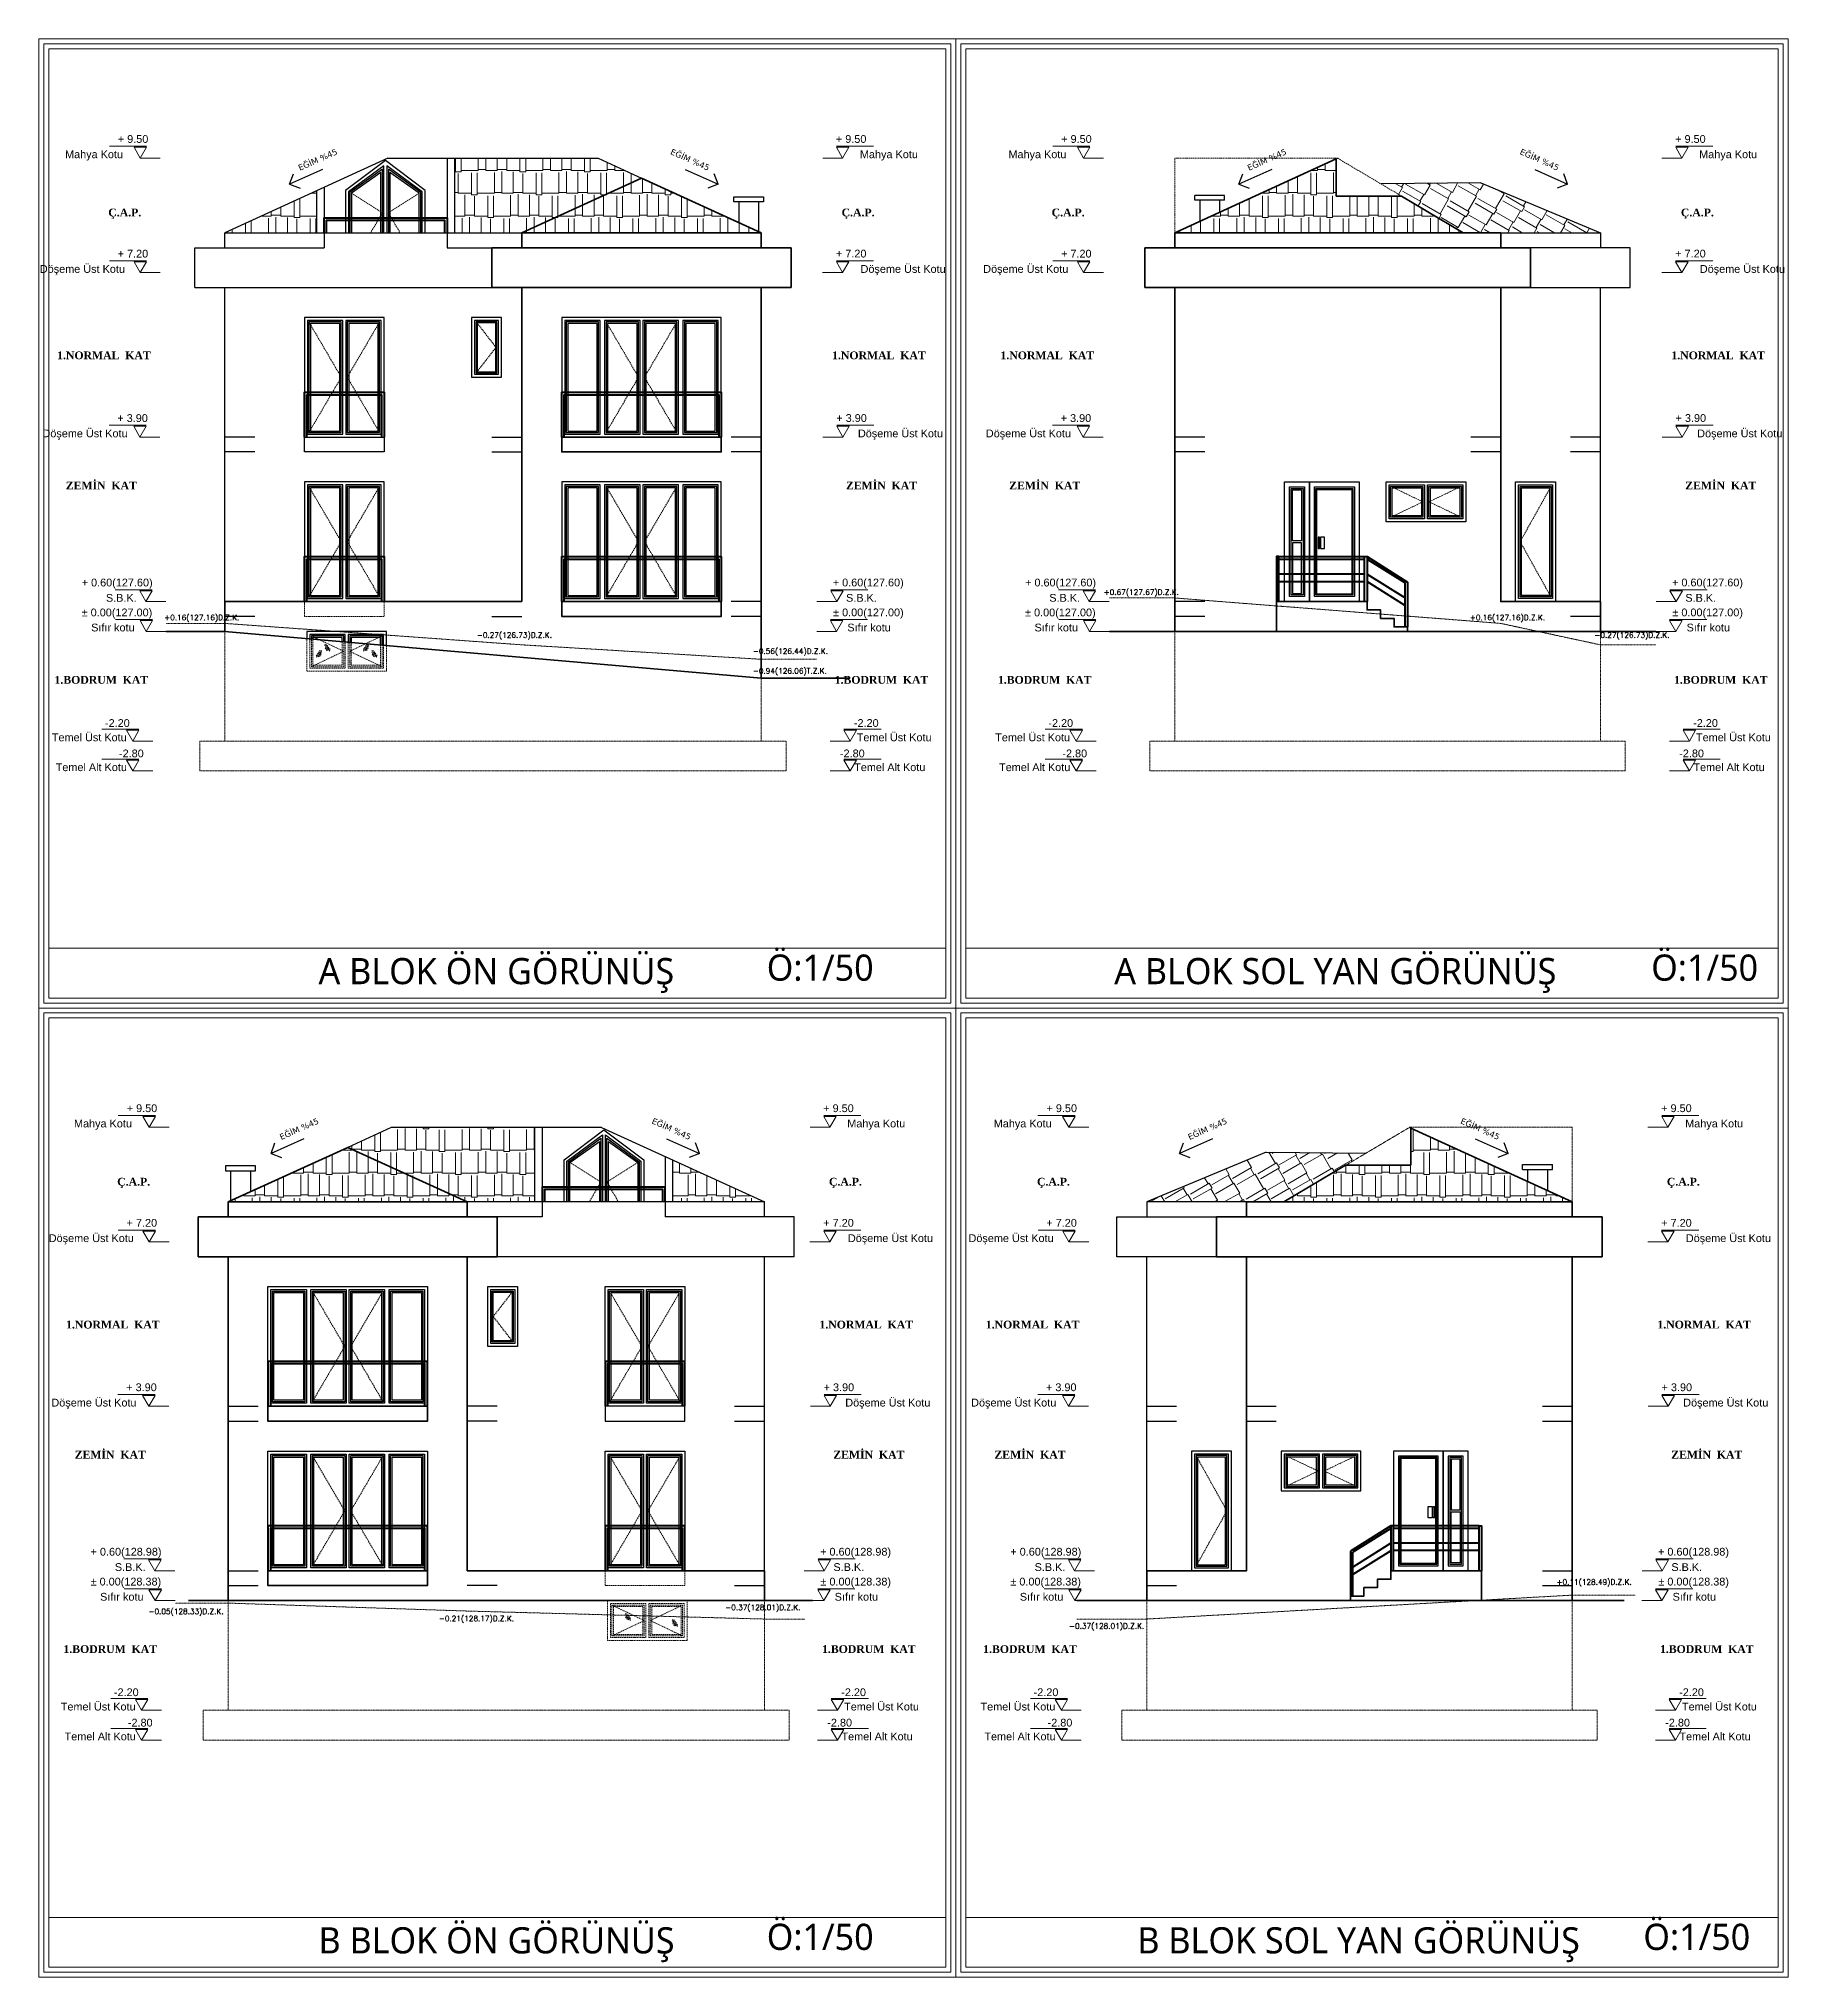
# Model space of a CAD drawing. Header units: millimetres. Extents: x 14753 to 45183, y 5640 to 19518.
# Drawn here: x 30160 to 33671, y 15623 to 19513 of the extents above; entities that cross this region are included whole.
import ezdxf

# ---------------------------------------------------------------- set-up
doc = ezdxf.new("R2010")
doc.units = ezdxf.units.MM
for name, pattern in [('ACAD_ISO02W100', [15, 12, -3]), ('DASHDOT2', [0.5, 0.25, -0.125, 0, -0.125]), ('DASHED2', [0.375, 0.25, -0.125]), ('HIDDEN', [0.375, 0.25, -0.125])]:
    doc.linetypes.add(name, pattern=pattern)
for name, color, linetype, lineweight in [('A Antet', 35, 'Continuous', 18), ('CERCEVE', 66, 'Continuous', 0), ('Görüneyen', 250, 'HIDDEN', 0), ('k görünüşön', 65, 'Continuous', 35), ('k ic olcu', 254, 'Continuous', 18), ('k kot', 31, 'Continuous', 20), ('k pencere', 4, 'Continuous', 25), ('k tarama', 252, 'Continuous', 9), ('kesiklii çizgi', 244, 'ACAD_ISO02W100', 5), ('korkuluk', 6, 'Continuous', 40), ('YAZI', 1, 'Continuous', 0)]:
    doc.layers.add(name, color=color, linetype=linetype, lineweight=lineweight)
doc.layers.add('pencere', color=2, linetype='Continuous')
doc.layers.add('YAzı', color=7, linetype='Continuous')
doc.styles.add('OLCU', font='romans.shx')
doc.styles.get("Standard").update_dxf_attribs({"font": 'arial.ttf'})

msp = doc.modelspace()

# ---------------------------------------------------------------- texts
at = {"layer": 'A Antet', "color": 53, "char_height": 52.5, "attachment_point": 1}
for s, width, gutter_width, insert in [('{\\fSegoe UI|b0|i0|c162|p34;A BLOK ÖN GÖRÜNÜŞ}', 1034.775, 12.5, (30721.6, 17667.9, -574.2)), ('{\\fSegoe UI|b0|i0|c162|p34;Ö:1/50}', 247.734, 9.38, (31621, 17674.9, -574.2)), ('{\\fSegoe UI|b0|i0|c162|p34;A BLOK SOL YAN GÖRÜNÜŞ}', 1034.775, 12.5, (32318.3, 17667.9, -574.2)), ('{\\fSegoe UI|b0|i0|c162|p34;Ö:1/50}', 247.734, 9.38, (33395.8, 17674.9, -574.2)), ('{\\fSegoe UI|b0|i0|c162|p34;B BLOK ÖN GÖRÜNÜŞ}', 1034.775, 12.5, (30721.6, 15722.9, -574.2)), ('{\\fSegoe UI|b0|i0|c162|p34;Ö:1/50}', 247.734, 9.38, (31621, 15729.9, -574.2)), ('{\\fSegoe UI|b0|i0|c162|p34;B BLOK SOL YAN GÖRÜNÜŞ}', 1034.775, 12.5, (32364.7, 15722.9, -574.2)), ('{\\fSegoe UI|b0|i0|c162|p34;Ö:1/50}', 247.734, 9.38, (33380, 15729.9, -574.2))]:
    msp.add_mtext_dynamic_manual_height_columns(s, width=width, gutter_width=gutter_width, heights=[0], dxfattribs=dict(at, insert=insert))
at = {"layer": 'k kot', "style": 'OLCU'}
for s, p in [('+0.67(127.67)D.Z.K.', (32297.2, 18396.8)), ('+0.16(127.16)D.Z.K.', (30411.9, 18345.8)), ('-0.27(126.73)D.Z.K.', (31039.2, 18310.6)), ('+0.16(127.16)D.Z.K.', (33031.9, 18345.8)), ('-0.27(126.73)D.Z.K.', (33281.7, 18310.6)), ('-0.56(126.44)D.Z.K.', (31593, 18278.3)), ('-0.94(126.06)T.Z.K.', (31593, 18238.6, 0)), ('+0.11(128.49)D.Z.K.', (33205.7, 16410.3)), ('-0.05(128.33)D.Z.K.', (30380.3, 16351.3)), ('-0.21(128.17)D.Z.K.', (30963, 16337.1)), ('-0.37(128.01)D.Z.K.', (31537.7, 16359.3)), ('-0.37(128.01)D.Z.K.', (32227.6, 16322))]:
    msp.add_text(s, height=10.8, dxfattribs=at).set_placement(p)
at = {"layer": 'YAzı', "char_height": 12}
for insert, attachment_point, rotation in [((30761, 19281.4), 9, 23.9625), ((31426.3, 19281.4), 7, 336.0375), ((32665.5, 19281.4), 9, 23.9625), ((33130.8, 19281.4), 7, 336.0375), ((30723.6, 17336.4), 9, 23.9625), ((31388.9, 17336.4), 7, 336.0375), ((32546.3, 17336.4), 9, 23.9625), ((33011.7, 17336.4), 7, 336.0375)]:
    msp.add_mtext_dynamic_manual_height_columns('{\\fVerdana|b0|i0|c162|p34;EĞİM %45}', width=153.763, gutter_width=12.5, heights=[0], dxfattribs=dict(at, insert=insert, attachment_point=attachment_point, rotation=rotation))

# ---------------------------------------------------------------- blocks, each defined once
blk = doc.blocks.new('kot1')
for p, q in [((578801, 90015.5), (578761, 90015.5)), ((578788.5, 90039.1), (578863, 90039.1))]:
    blk.add_line(p, q)
blk.add_lwpolyline([(578813.5, 90037.1), (578788.5, 90037.1), (578801, 90015.5)], close=True)
blk = doc.blocks.new('H')
at = {"layer": 'YAZI', "xscale": -1}
for p in [(971405.6, 4462718.1), (971405.6, 4462488.2), (971404.9, 4462158.2), (971417, 4461828.2), (971417.6, 4461768.2), (971390.5, 4461548.2), (971390.5, 4461488.2)]:
    blk.add_blockref('kot1', p, dxfattribs=at)
at = {"layer": 'YAZI'}
for s, p in [('+ 9.50', (392559.6, 4552764, 574.2)), ('Mahya Kotu', (392453.7, 4552733.3, 574.2)), ('+ 7.20', (392559.3, 4552533.9, 574.2)), ('Döşeme Üst Kotu', (392403.1, 4552503.2, 574.2)), ('Döşeme Üst Kotu', (392408.4, 4552173.2, 574.2)), ('+ 3.90', (392558.6, 4552203.9, 574.2)), ('+ 0.60(127.60)', (392487.1, 4551873.9, 574.2)), ('S.B.K.', (392535.7, 4551843.2, 574.2)), ('± 0.00(127.00)', (392487.1, 4551813.9, 574.2)), ('Sıfır kotu', (392506.1, 4551783.6, 574.2)), ('Temel Üst Kotu', (392427.2, 4551563.2, 574.2)), ('-2.20', (392533.8, 4551591.9, 574.2)), ('-2.80', (392561.9, 4551531, 459.4)), ('Temel Alt Kotu', (392434.9, 4551503.3, 459.4))]:
    blk.add_text(s, height=15.6, dxfattribs=at).set_placement(p)
at = {"layer": 'YAZI', "char_height": 15.6, "width": 230.85, "attachment_point": 2}
for s, insert in [('{\\fTimes New Roman|b1|i0|c162|p18;Ç.A.P.}', (392573.5, 4552632.1, 0)), ('{\\fTimes New Roman|b1|i0|c162|p18;1.NORMAL  KAT}', (392531.7, 4552345.4, 0)), ('{\\fTimes New Roman|b1|i0|c162|p18;ZEMİN  KAT}', (392526.5, 4552084.3, 0)), ('{\\fTimes New Roman|b1|i0|c162|p18;1.BODRUM  KAT}', (392526.5, 4551694.2, 0))]:
    blk.add_mtext(s, dxfattribs=dict(at, insert=insert))
blk = doc.blocks.new('KOT11')
at = {"layer": 'YAZI'}
for p in [(-188397.4, 4462717.3), (-188397.5, 4462487.4), (-188396.8, 4462157.4), (-188408.9, 4461827.4), (-188409.5, 4461767.4), (-188382.3, 4461547.4), (-188382.3, 4461487.4)]:
    blk.add_blockref('kot1', p, dxfattribs=at)
for s, p in [('+ 9.50', (390390.1, 4552763.2, 574.2)), ('Mahya Kotu', (390438.3, 4552732.5, 574.2)), ('+ 7.20', (390390.2, 4552533.2, 574.2)), ('Döşeme Üst Kotu', (390439.6, 4552502.4, 574.2)), ('+ 3.90', (390390.9, 4552203.2, 574.2)), ('Döşeme Üst Kotu', (390434.3, 4552172.4, 574.2)), ('+ 0.60(127.60)', (390383.8, 4551873.2, 574.2)), ('S.B.K.', (390410.5, 4551842.4, 574.2)), ('± 0.00(127.00)', (390384.5, 4551813.2, 574.2)), ('Sıfır kotu', (390413, 4551782.8, 574.2)), ('-2.20', (390426.2, 4551591.2, 574.2)), ('Temel Üst Kotu', (390431.9, 4551562.4, 574.2)), ('-2.80', (390398.2, 4551530.2, 459.4)), ('Temel Alt Kotu', (390426.7, 4551502.5, 459.4))]:
    blk.add_text(s, height=15.6, dxfattribs=at).set_placement(p)
at = {"layer": 'YAZI', "char_height": 15.6, "width": 230.85, "attachment_point": 2}
for s, insert in [('{\\fTimes New Roman|b1|i0|c162|p18;Ç.A.P.}', (390434.6, 4552631.3, 0)), ('{\\fTimes New Roman|b1|i0|c162|p18;1.NORMAL  KAT}', (390476.4, 4552344.6, 0)), ('{\\fTimes New Roman|b1|i0|c162|p18;ZEMİN  KAT}', (390481.6, 4552083.5, 0)), ('{\\fTimes New Roman|b1|i0|c162|p18;1.BODRUM  KAT}', (390481.6, 4551693.4, 0))]:
    blk.add_mtext(s, dxfattribs=dict(at, insert=insert))
blk = doc.blocks.new('k4')
at = {"layer": 'YAZI', "xscale": -1}
for p in [(976925, 4460772.3), (976925.1, 4460542.4), (976924.4, 4460212.4), (976936.5, 4459882.4), (976937.1, 4459822.4), (976909.9, 4459602.4), (976909.9, 4459542.4)]:
    blk.add_blockref('kot1', p, dxfattribs=at)
at = {"layer": 'YAZI'}
for s, p in [('+ 9.50', (398079.1, 4550818.2, 574.2)), ('Mahya Kotu', (397973.2, 4550787.5, 574.2)), ('+ 7.20', (398078.8, 4550588.2, 574.2)), ('Döşeme Üst Kotu', (397922.6, 4550557.4, 574.2)), ('+ 3.90', (398078.1, 4550258.2, 574.2)), ('Döşeme Üst Kotu', (397927.9, 4550227.4, 574.2)), ('+ 0.60(128.98)', (398006.5, 4549928.2, 574.2)), ('S.B.K.', (398055.2, 4549897.4, 574.2)), ('± 0.00(128.38)', (398006.6, 4549868.2, 574.2)), ('Sıfır kotu', (398025.6, 4549837.8, 574.2)), ('Temel Üst Kotu', (397946.7, 4549617.4, 574.2)), ('-2.20', (398053.3, 4549646.2, 574.2)), ('-2.80', (398081.3, 4549585.2, 459.4)), ('Temel Alt Kotu', (397954.4, 4549557.5, 459.4))]:
    blk.add_text(s, height=15.6, dxfattribs=at).set_placement(p)
at = {"layer": 'YAZI', "char_height": 15.6, "width": 230.85, "attachment_point": 2}
for s, insert in [('{\\fTimes New Roman|b1|i0|c162|p18;Ç.A.P.}', (398093, 4550686.3, 0)), ('{\\fTimes New Roman|b1|i0|c162|p18;1.NORMAL  KAT}', (398051.2, 4550399.6, 0)), ('{\\fTimes New Roman|b1|i0|c162|p18;ZEMİN  KAT}', (398046, 4550138.5, 0)), ('{\\fTimes New Roman|b1|i0|c162|p18;1.BODRUM  KAT}', (398046, 4549748.4, 0))]:
    blk.add_mtext(s, dxfattribs=dict(at, insert=insert))
blk = doc.blocks.new('k3')
at = {"layer": 'YAZI'}
for p in [(-179475, 4460772.3), (-179475.1, 4460542.4), (-179474.4, 4460212.4), (-179486.5, 4459882.4), (-179487.1, 4459822.4), (-179459.9, 4459602.4), (-179459.9, 4459542.4)]:
    blk.add_blockref('kot1', p, dxfattribs=at)
for s, p in [('+ 9.50', (399312.5, 4550818.2, 574.2)), ('Mahya Kotu', (399360.7, 4550787.5, 574.2)), ('+ 7.20', (399312.6, 4550588.2, 574.2)), ('Döşeme Üst Kotu', (399362, 4550557.4, 574.2)), ('+ 3.90', (399313.3, 4550258.2, 574.2)), ('Döşeme Üst Kotu', (399356.7, 4550227.4, 574.2)), ('+ 0.60(128.98)', (399306.2, 4549928.2, 574.2)), ('S.B.K.', (399332.9, 4549897.4, 574.2)), ('± 0.00(128.38)', (399306.9, 4549868.2, 574.2)), ('Sıfır kotu', (399335.4, 4549837.8, 574.2)), ('-2.20', (399348.6, 4549646.2, 574.2)), ('Temel Üst Kotu', (399354.3, 4549617.4, 574.2)), ('-2.80', (399320.6, 4549585.2, 459.4)), ('Temel Alt Kotu', (399349.1, 4549557.5, 459.4))]:
    blk.add_text(s, height=15.6, dxfattribs=at).set_placement(p)
at = {"layer": 'YAZI', "char_height": 15.6, "width": 230.85, "attachment_point": 2}
for s, insert in [('{\\fTimes New Roman|b1|i0|c162|p18;Ç.A.P.}', (399357, 4550686.3, 0)), ('{\\fTimes New Roman|b1|i0|c162|p18;1.NORMAL  KAT}', (399398.8, 4550399.6, 0)), ('{\\fTimes New Roman|b1|i0|c162|p18;ZEMİN  KAT}', (399404, 4550138.5, 0)), ('{\\fTimes New Roman|b1|i0|c162|p18;1.BODRUM  KAT}', (399404, 4549748.4, 0))]:
    blk.add_mtext(s, dxfattribs=dict(at, insert=insert))

# ---------------------------------------------------------------- hatches: boundary and pattern name
at = {"layer": 'k tarama'}
h = msp.add_hatch(dxfattribs=at)
h.set_pattern_fill('AR-RSHKE', color=256, scale=0.15)
h.paths.add_polyline_path([(30717.7, 19207.5), (30533.7, 19123.4), (30717.7, 19123.4)])
h.paths.add_polyline_path([(31369.7, 19233), (31282.7, 19272.8), (30994.7, 19272.8), (30994.7, 19123.4), (31129.7, 19123.4)])
h.paths.add_polyline_path([(31369.7, 19233), (31129.7, 19123.4), (31609.7, 19123.4)])
h = msp.add_hatch(dxfattribs=at)
h.set_pattern_fill('AR-RSHKE', color=256, scale=0.15)
h.paths.add_polyline_path([(32894.8, 19196.9), (32763.8, 19196.9), (32763.8, 19271.4), (32439.8, 19123.4), (33018.8, 19123.4)])
h = msp.add_hatch(dxfattribs=at)
h.set_pattern_fill('AR-RSHKE', color=256, scale=0.15, angle=60)
h.paths.add_polyline_path([(33093.8, 19123.4), (33293.8, 19123.4), (33053.8, 19223.4), (32853.8, 19221.2), (32894.8, 19196.9), (33018.8, 19123.4)])
h = msp.add_hatch(dxfattribs=at)
h.set_pattern_fill('AR-RSHKE', color=256, scale=0.15)
h.paths.add_polyline_path([(31155.2, 17327.8), (30867.2, 17327.8), (30780.2, 17288), (31020.2, 17178.4), (31155.2, 17178.4)])
h.paths.add_polyline_path([(31432.2, 17262.5), (31432.2, 17178.4), (31616.2, 17178.4)])
h.paths.add_polyline_path([(30780.2, 17288), (30540.2, 17178.4), (31020.2, 17178.4)])
h = msp.add_hatch(dxfattribs=at)
h.set_pattern_fill('AR-RSHKE', color=256, scale=0.15)
h.paths.add_polyline_path([(32913.4, 17326.4), (32913.4, 17251.9), (32782.4, 17251.9), (32658.3, 17178.4), (33237.4, 17178.4)])
h = msp.add_hatch(dxfattribs=at)
h.set_pattern_fill('AR-RSHKE', color=256, scale=0.15, angle=120)
h.paths.add_polyline_path([(32658.3, 17178.4), (32782.4, 17251.9), (32823.4, 17276.2), (32623.4, 17278.4), (32383.4, 17178.4), (32583.4, 17178.4)])

# ---------------------------------------------------------------- linework, layer by layer
at = {"layer": 'CERCEVE'}
for p, q in [((30180.3, 17687.6), (31980.7, 17687.6)), ((32020.7, 17687.6), (33650.8, 17687.6)), ((30180.3, 15742.6), (31980.7, 15742.6)), ((32020.7, 15742.6), (33650.8, 15742.6))]:
    msp.add_line(p, q, dxfattribs=at)
for points in [[(30160.3, 17567.6), (32000.7, 17567.6), (32000.7, 19512.6), (30160.3, 19512.6)], [(30170.3, 17577.6), (31990.7, 17577.6), (31990.7, 19502.6), (30170.3, 19502.6)], [(30180.3, 17587.6), (31980.7, 17587.6), (31980.7, 19492.6), (30180.3, 19492.6)], [(32000.7, 17567.6), (33670.8, 17567.6), (33670.8, 19512.6), (32000.7, 19512.6)], [(32010.7, 17577.6), (33660.8, 17577.6), (33660.8, 19502.6), (32010.7, 19502.6)], [(32020.7, 17587.6), (33650.8, 17587.6), (33650.8, 19492.6), (32020.7, 19492.6)], [(30160.3, 15622.6), (32000.7, 15622.6), (32000.7, 17567.6), (30160.3, 17567.6)], [(30170.3, 15632.6), (31990.7, 15632.6), (31990.7, 17557.6), (30170.3, 17557.6)], [(30180.3, 15642.6), (31980.7, 15642.6), (31980.7, 17547.6), (30180.3, 17547.6)], [(32000.7, 15622.6), (33670.8, 15622.6), (33670.8, 17567.6), (32000.7, 17567.6)], [(32010.7, 15632.6), (33660.8, 15632.6), (33660.8, 17557.6), (32010.7, 17557.6)], [(32020.7, 15642.6), (33650.8, 15642.6), (33650.8, 17547.6), (32020.7, 17547.6)]]:
    msp.add_lwpolyline(points, close=True, dxfattribs=at)
at = {"layer": 'Görüneyen', "ltscale": 10}
for p, q in [((32439.8, 19123.4), (32439.8, 19272.8)), ((32766.8, 19272.8), (32439.8, 19272.8)), ((32766.8, 19272.8), (32894.8, 19196.9)), ((30787.7, 19202.8), (30849.7, 19163.4)), ((30923.7, 19202.8), (30861.7, 19163.4)), ((30849.7, 19163.4), (30826.2, 19123.4)), ((30861.7, 19163.4), (30885.1, 19123.4)), ((30702.2, 18944.4), (30767.2, 18833.4)), ((30844.2, 18944.4), (30779.2, 18833.4)), ((31298.7, 18944.4), (31363.7, 18833.4)), ((31440.7, 18944.4), (31375.7, 18833.4)), ((31039.7, 18942.4), (31077.7, 18893.4)), ((31077.7, 18893.4), (31039.7, 18844.4)), ((30767.2, 18833.4), (30702.2, 18722.4)), ((30779.2, 18833.4), (30844.2, 18722.4)), ((31363.7, 18833.4), (31298.7, 18722.4)), ((31375.7, 18833.4), (31440.7, 18722.4)), ((30702.2, 18614.4), (30767.2, 18503.4)), ((30844.2, 18614.4), (30779.2, 18503.4)), ((31298.7, 18614.4), (31363.7, 18503.4)), ((31440.7, 18614.4), (31375.7, 18503.4)), ((32872.8, 18614.4), (32937.8, 18583.4)), ((33014.8, 18614.4), (32949.8, 18583.4)), ((33194.8, 18614.4), (33132.8, 18503.4)), ((32937.8, 18583.4), (32872.8, 18552.4)), ((32949.8, 18583.4), (33014.8, 18552.4)), ((30767.2, 18503.4), (30702.2, 18392.4)), ((30779.2, 18503.4), (30844.2, 18392.4)), ((31363.7, 18503.4), (31298.7, 18392.4)), ((31375.7, 18503.4), (31440.7, 18392.4)), ((33132.8, 18503.4), (33194.8, 18392.4)), ((30707.2, 18314.4), (30772.2, 18283.4)), ((30772.2, 18283.4), (30707.2, 18252.4)), ((30717.2, 18274.3), (30724.6, 18284.7)), ((30717.5, 18271.4), (30727.4, 18285.2)), ((30741.1, 18284.9), (30734, 18294.9)), ((30738.5, 18285.2), (30734.5, 18290.7)), ((30744.4, 18283.7), (30734.6, 18297.5)), ((30744.8, 18286.7), (30737.3, 18297)), ((30849.2, 18314.4), (30784.2, 18283.4)), ((30784.2, 18283.4), (30849.2, 18252.4)), ((30811.6, 18286.7), (30819, 18297)), ((30811.9, 18283.7), (30821.8, 18297.5)), ((30815.2, 18284.9), (30822.4, 18294.9)), ((30817.9, 18285.2), (30821.8, 18290.7)), ((30838.8, 18271.4), (30828.9, 18285.2)), ((30839.1, 18274.3), (30831.7, 18284.7)), ((30720.8, 18272.5), (30728, 18282.5)), ((30723.5, 18272.8), (30727.5, 18278.4)), ((30835.5, 18272.5), (30828.3, 18282.5)), ((30832.8, 18272.8), (30828.9, 18278.4)), ((31226.2, 17257.8), (31288.2, 17218.4)), ((31362.2, 17257.8), (31300.2, 17218.4)), ((31288.2, 17218.4), (31264.8, 17178.4)), ((31300.2, 17218.4), (31323.7, 17178.4)), ((30709.2, 16999.4), (30774.2, 16888.4)), ((30851.2, 16999.4), (30786.2, 16888.4)), ((31305.7, 16999.4), (31370.7, 16888.4)), ((31447.7, 16999.4), (31382.7, 16888.4)), ((31110.2, 16997.4), (31072.2, 16948.4)), ((31072.2, 16948.4), (31110.2, 16899.4)), ((30774.2, 16888.4), (30709.2, 16777.4)), ((30786.2, 16888.4), (30851.2, 16777.4)), ((31370.7, 16888.4), (31305.7, 16777.4)), ((31382.7, 16888.4), (31447.7, 16777.4)), ((30709.2, 16669.4), (30774.2, 16558.4)), ((30851.2, 16669.4), (30786.2, 16558.4)), ((31305.7, 16669.4), (31370.7, 16558.4)), ((31447.7, 16669.4), (31382.7, 16558.4)), ((32482.4, 16669.4), (32544.4, 16558.4)), ((32662.4, 16669.4), (32727.4, 16638.4)), ((32804.4, 16669.4), (32739.4, 16638.4)), ((32727.4, 16638.4), (32662.4, 16607.4)), ((32739.4, 16638.4), (32804.4, 16607.4)), ((30774.2, 16558.4), (30709.2, 16447.4)), ((30786.2, 16558.4), (30851.2, 16447.4)), ((31370.7, 16558.4), (31305.7, 16447.4)), ((31382.7, 16558.4), (31447.7, 16447.4)), ((32544.4, 16558.4), (32482.4, 16447.4)), ((31310.2, 16369.4), (31375.2, 16338.4)), ((31375.2, 16338.4), (31310.2, 16307.4)), ((31344.2, 16339.9), (31337.1, 16349.9)), ((31347.5, 16338.7), (31337.6, 16352.5)), ((31341.6, 16340.2), (31337.6, 16345.7)), ((31347.8, 16341.7), (31340.4, 16352)), ((31452.2, 16369.4), (31387.2, 16338.4)), ((31387.2, 16338.4), (31452.2, 16307.4)), ((31441.9, 16326.4), (31432, 16340.2)), ((31442.2, 16329.3), (31434.8, 16339.7)), ((31438.6, 16327.5), (31431.4, 16337.5)), ((31435.9, 16327.8), (31431.9, 16333.4))]:
    msp.add_line(p, q, dxfattribs=at)
at = {"layer": 'Görüneyen'}
for p, q in [((32766.8, 19272.8), (32763.8, 19271.4)), ((32910.4, 17327.8), (32782.4, 17251.9)), ((32910.4, 17328.4), (33237.4, 17328.4)), ((32910.4, 17327.8), (32910.4, 17328.4)), ((32910.4, 17327.8), (32913.4, 17326.4)), ((33237.4, 17178.4), (33237.4, 17328.4))]:
    msp.add_line(p, q, dxfattribs=at)
at = {"layer": 'Görüneyen', "ltscale": 10}
for points in [[(30693.2, 18383.4), (30853.2, 18383.4), (30853.2, 18353.4), (30693.2, 18353.4)], [(31456.7, 16438.4), (31296.7, 16438.4), (31296.7, 16408.4), (31456.7, 16408.4)], [(31301.2, 16298.4), (31461.2, 16298.4), (31461.2, 16378.4), (31301.2, 16378.4)], [(31378.2, 16372.4), (31307.2, 16372.4), (31307.2, 16304.4), (31378.2, 16304.4)], [(31375.2, 16369.4), (31310.2, 16369.4), (31310.2, 16307.4), (31375.2, 16307.4)], [(31372.2, 16366.4), (31313.2, 16366.4), (31313.2, 16310.4), (31372.2, 16310.4)], [(31384.2, 16372.4), (31384.2, 16304.4), (31455.2, 16304.4), (31455.2, 16372.4)], [(31387.2, 16369.4), (31387.2, 16307.4), (31452.2, 16307.4), (31452.2, 16369.4)], [(31390.2, 16366.4), (31390.2, 16310.4), (31449.2, 16310.4), (31449.2, 16366.4)]]:
    msp.add_lwpolyline(points, close=True, dxfattribs=at)
for points in [[(30698.2, 18307), (30698.2, 18243.4), (30858.2, 18243.4), (30858.2, 18293)], [(30704.2, 18306.5), (30704.2, 18249.4), (30775.2, 18249.4), (30775.2, 18300.3)], [(30707.2, 18306.2), (30707.2, 18252.4), (30772.2, 18252.4), (30772.2, 18300.6)], [(30710.2, 18306), (30710.2, 18255.4), (30769.2, 18255.4), (30769.2, 18300.8)], [(30781.2, 18299.8), (30781.2, 18249.4), (30852.2, 18249.4), (30852.2, 18293.6)], [(30784.2, 18299.5), (30784.2, 18252.4), (30849.2, 18252.4), (30849.2, 18293.8)], [(30787.2, 18299.2), (30787.2, 18255.4), (30846.2, 18255.4), (30846.2, 18294.1)]]:
    msp.add_lwpolyline(points, dxfattribs=at)
at = {"layer": 'k görünüşön'}
for p, q in [((32763.8, 19271.4), (32439.8, 19123.4)), ((32763.8, 19196.9), (32763.8, 19271.4)), ((31369.7, 19233), (31129.7, 19123.4)), ((31369.7, 19233), (31609.7, 19123.4)), ((32763.8, 19196.9), (32894.8, 19196.9)), ((32894.8, 19196.9), (33018.8, 19123.4)), ((31129.7, 19123.4), (31609.7, 19123.4)), ((31129.7, 19093.4), (31129.7, 19123.4)), ((31609.7, 19093.4), (31609.7, 19123.4)), ((32439.8, 19093.4), (32439.8, 19123.4)), ((33093.8, 19123.4), (32439.8, 19123.4)), ((33093.8, 19093.4), (33093.8, 19123.4)), ((31069.7, 19093.4), (31669.7, 19093.4)), ((31069.7, 19013.4), (31069.7, 19093.4)), ((31669.7, 19013.4), (31669.7, 19093.4)), ((33153.8, 19093.4), (32379.8, 19093.4)), ((32379.8, 19013.4), (32379.8, 19093.4)), ((33153.8, 19013.4), (33153.8, 19093.4)), ((31069.7, 19013.4), (31669.7, 19013.4)), ((31129.7, 19013.4), (31129.7, 18383.4)), ((31609.7, 18229.4), (31609.7, 19013.4)), ((33153.8, 19013.4), (32379.8, 19013.4)), ((32439.8, 18323.4), (32439.8, 19013.4)), ((30533.7, 18323.4), (30533.7, 18383.4)), ((30533.7, 18383.4), (31129.7, 18383.4)), ((32309, 18323.4), (33405.3, 18323.4)), ((32913.4, 17326.4), (33237.4, 17178.4)), ((32913.4, 17251.9), (32913.4, 17326.4)), ((30780.2, 17288), (30540.2, 17178.4)), ((30780.2, 17288), (31020.2, 17178.4)), ((32782.4, 17251.9), (32658.3, 17178.4)), ((32913.4, 17251.9), (32782.4, 17251.9)), ((30540.2, 17148.4), (30540.2, 17178.4)), ((31020.2, 17178.4), (30540.2, 17178.4)), ((31020.2, 17148.4), (31020.2, 17178.4)), ((32583.4, 17148.4), (32583.4, 17178.4)), ((32583.4, 17178.4), (33237.4, 17178.4)), ((33237.4, 17148.4), (33237.4, 17178.4)), ((31080.2, 17148.4), (30480.2, 17148.4)), ((30480.2, 17068.4), (30480.2, 17148.4)), ((31080.2, 17068.4), (31080.2, 17148.4)), ((32523.4, 17148.4), (33297.4, 17148.4)), ((32523.4, 17068.4), (32523.4, 17148.4)), ((33297.4, 17068.4), (33297.4, 17148.4)), ((31080.2, 17068.4), (30480.2, 17068.4)), ((30540.2, 16378.4), (30540.2, 17068.4)), ((31020.2, 17068.4), (31020.2, 16438.4)), ((32523.4, 17068.4), (33297.4, 17068.4)), ((33237.4, 16378.4), (33237.4, 17068.4)), ((31616.2, 16438.4), (31020.2, 16438.4)), ((31616.2, 16378.4), (31616.2, 16438.4)), ((31712.7, 16378.4), (30460.7, 16378.4)), ((33341.3, 16378.4), (32243.5, 16378.4))]:
    msp.add_line(p, q, dxfattribs=at)
for points in [[(33093.8, 19013.4), (33093.8, 18383.1), (33293.8, 18383.1), (33293.8, 18323.4)], [(32643.8, 18323.4), (32643.8, 18383.4), (32825.8, 18383.4), (32825.8, 18366.4), (32852.8, 18366.4), (32852.8, 18349.4), (32879.8, 18349.4), (32879.8, 18332.4), (32906.8, 18332.4), (32906.8, 18323.4)], [(31785.9, 18229.4), (31609.7, 18229.4), (30533.7, 18323.4), (30415.9, 18323.4)], [(32583.4, 17068.4), (32583.4, 16438.1), (32383.4, 16438.1), (32383.4, 16378.4)], [(33055.4, 16378.4), (33055.4, 16438.4), (32873.4, 16438.4), (32873.4, 16421.4), (32846.4, 16421.4), (32846.4, 16404.4), (32819.4, 16404.4), (32819.4, 16387.4), (32792.4, 16387.4), (32792.4, 16378.4)]]:
    msp.add_lwpolyline(points, dxfattribs=at)
for points in [[(31209.7, 18713.4), (31529.7, 18713.4), (31529.7, 18683.4), (31209.7, 18683.4)], [(31209.7, 18383.4), (31529.7, 18383.4), (31529.7, 18353.4), (31209.7, 18353.4)], [(30940.2, 16768.4), (30620.2, 16768.4), (30620.2, 16738.4), (30940.2, 16738.4)], [(30940.2, 16438.4), (30620.2, 16438.4), (30620.2, 16408.4), (30940.2, 16408.4)]]:
    msp.add_lwpolyline(points, close=True, dxfattribs=at)
at = {"layer": 'k pencere'}
for p, q in [((30860.7, 19272.8), (30533.7, 19123.4)), ((30860.7, 19272.8), (31282.7, 19272.8)), ((30979.7, 19272.8), (30979.7, 19093.4)), ((30994.7, 19272.8), (30994.7, 19123.4)), ((31282.7, 19272.8), (31369.7, 19233)), ((30729.9, 19250.2), (30663.7, 19220.8)), ((30663.7, 19220.8), (30671.7, 19241.9)), ((30663.7, 19220.8), (30684.8, 19212.5)), ((31457.5, 19250.2), (31523.6, 19220.8)), ((31523.6, 19220.8), (31502.6, 19212.5)), ((31523.6, 19220.8), (31515.7, 19241.9)), ((32634.4, 19250.2), (32568.2, 19220.8)), ((32568.2, 19220.8), (32576.2, 19241.9)), ((32568.2, 19220.8), (32589.3, 19212.5)), ((33053.8, 19223.4), (32853.8, 19221.2)), ((33053.8, 19223.4), (33293.8, 19123.4)), ((33162, 19250.2), (33228.1, 19220.8)), ((33228.1, 19220.8), (33207.1, 19212.5)), ((33228.1, 19220.8), (33220.2, 19241.9)), ((30717.7, 19207.5), (30717.7, 19123.4)), ((30732.7, 19214.3), (30732.7, 19093.4)), ((31564.7, 19185.7), (31564.7, 19143.9)), ((31604.7, 19185.7), (31604.7, 19125.7)), ((32539.8, 19198.4), (32479.8, 19198.4)), ((32479.8, 19188.4), (32479.8, 19198.4)), ((32539.8, 19188.4), (32479.8, 19188.4)), ((32489.8, 19188.4), (32489.8, 19146.2)), ((32529.8, 19188.4), (32529.8, 19164.5)), ((32539.8, 19188.4), (32539.8, 19198.4)), ((30533.7, 19093.4), (30533.7, 19123.4)), ((30533.7, 19123.4), (31129.7, 19123.4)), ((30473.7, 19093.4), (30732.7, 19093.4)), ((30473.7, 19013.4), (30473.7, 19093.4)), ((30979.7, 19093.4), (31069.7, 19093.4)), ((30473.7, 19013.4), (31069.7, 19013.4)), ((30533.7, 18383.4), (30533.7, 19013.4)), ((30867.2, 17327.8), (30780.2, 17288)), ((31289.2, 17327.8), (30867.2, 17327.8)), ((31155.2, 17327.8), (31155.2, 17178.4)), ((31170.2, 17327.8), (31170.2, 17148.4)), ((31289.2, 17327.8), (31616.2, 17178.4)), ((30692.4, 17305.2), (30626.3, 17275.8)), ((30626.3, 17275.8), (30634.2, 17296.9)), ((30626.3, 17275.8), (30647.3, 17267.5)), ((31420, 17305.2), (31486.2, 17275.8)), ((31486.2, 17275.8), (31465.1, 17267.5)), ((31486.2, 17275.8), (31478.2, 17296.9)), ((32623.4, 17278.4), (32383.4, 17178.4)), ((32515.2, 17305.2), (32449.1, 17275.8)), ((32449.1, 17275.8), (32457, 17296.9)), ((32449.1, 17275.8), (32470.1, 17267.5)), ((32623.4, 17278.4), (32823.4, 17276.2)), ((33042.8, 17305.2), (33108.9, 17275.8)), ((33108.9, 17275.8), (33087.9, 17267.5)), ((33108.9, 17275.8), (33101, 17296.9)), ((30545.2, 17240.7), (30545.2, 17180.7)), ((30585.2, 17240.7), (30585.2, 17199)), ((31417.2, 17269.3), (31417.2, 17148.4)), ((31432.2, 17262.5), (31432.2, 17178.4)), ((33137.4, 17253.4), (33197.4, 17253.4)), ((33137.4, 17243.4), (33137.4, 17253.4)), ((33137.4, 17243.4), (33197.4, 17243.4)), ((33147.4, 17243.4), (33147.4, 17219.5)), ((33187.4, 17243.4), (33187.4, 17201.2)), ((33197.4, 17243.4), (33197.4, 17253.4)), ((31616.2, 17178.4), (31020.2, 17178.4)), ((31616.2, 17148.4), (31616.2, 17178.4)), ((31170.2, 17148.4), (31080.2, 17148.4)), ((31676.2, 17148.4), (31417.2, 17148.4)), ((31676.2, 17068.4), (31676.2, 17148.4)), ((31676.2, 17068.4), (31080.2, 17068.4)), ((31616.2, 16438.4), (31616.2, 17068.4))]:
    msp.add_line(p, q, dxfattribs=at)
at = {"layer": 'k pencere', "ltscale": 1.5}
for p, q in [((30593.7, 18713.4), (30533.7, 18713.4)), ((31069.7, 18713.4), (31129.7, 18713.4)), ((31609.7, 18713.4), (31549.7, 18713.4)), ((32499.8, 18713.4), (32439.8, 18713.4)), ((33093.8, 18713.4), (33033.8, 18713.4)), ((33293.8, 18713.4), (33233.8, 18713.4)), ((30593.7, 18683.4), (30533.7, 18683.4)), ((31069.7, 18683.4), (31129.7, 18683.4)), ((31609.7, 18683.4), (31549.7, 18683.4)), ((32499.8, 18683.4), (32439.8, 18683.4)), ((33093.8, 18683.4), (33033.8, 18683.4)), ((33293.8, 18683.4), (33233.8, 18683.4)), ((30593.7, 18383.4), (30533.7, 18383.4)), ((31069.7, 18383.4), (31129.7, 18383.4)), ((31609.7, 18383.4), (31549.7, 18383.4)), ((32499.8, 18383.4), (32439.8, 18383.4)), ((33293.8, 18383.4), (33233.8, 18383.4)), ((30593.7, 18353.4), (30533.7, 18353.4)), ((31069.7, 18353.4), (31129.7, 18353.4)), ((31609.7, 18353.4), (31549.7, 18353.4)), ((32499.8, 18353.4), (32439.8, 18353.4)), ((33293.8, 18353.4), (33233.8, 18353.4)), ((30540.2, 16768.4), (30600.2, 16768.4)), ((31080.2, 16768.4), (31020.2, 16768.4)), ((31556.2, 16768.4), (31616.2, 16768.4)), ((32383.4, 16768.4), (32443.4, 16768.4)), ((32583.4, 16768.4), (32643.4, 16768.4)), ((33177.4, 16768.4), (33237.4, 16768.4)), ((30540.2, 16738.4), (30600.2, 16738.4)), ((31080.2, 16738.4), (31020.2, 16738.4)), ((31556.2, 16738.4), (31616.2, 16738.4)), ((32383.4, 16738.4), (32443.4, 16738.4)), ((32583.4, 16738.4), (32643.4, 16738.4)), ((33177.4, 16738.4), (33237.4, 16738.4)), ((30540.2, 16438.4), (30600.2, 16438.4)), ((31080.2, 16438.4), (31020.2, 16438.4)), ((31556.2, 16438.4), (31616.2, 16438.4)), ((32383.4, 16438.4), (32443.4, 16438.4)), ((33177.4, 16438.4), (33237.4, 16438.4)), ((30540.2, 16408.4), (30600.2, 16408.4)), ((31080.2, 16408.4), (31020.2, 16408.4)), ((31556.2, 16408.4), (31616.2, 16408.4)), ((32383.4, 16408.4), (32443.4, 16408.4)), ((33177.4, 16408.4), (33237.4, 16408.4))]:
    msp.add_line(p, q, dxfattribs=at)
at = {"layer": 'k pencere'}
for points in [[(31614.7, 19185.7), (31554.7, 19185.7), (31554.7, 19195.7), (31614.7, 19195.7)], [(30693.2, 18713.4), (30853.2, 18713.4), (30853.2, 18683.4), (30693.2, 18683.4)], [(30535.2, 17240.7), (30595.2, 17240.7), (30595.2, 17250.7), (30535.2, 17250.7)], [(31456.7, 16768.4), (31296.7, 16768.4), (31296.7, 16738.4), (31456.7, 16738.4)]]:
    msp.add_lwpolyline(points, close=True, dxfattribs=at)
for points in [[(33093.8, 19123.4), (33293.8, 19123.4), (33293.8, 19093.4)], [(33153.8, 19013.4), (33353.8, 19013.4), (33353.8, 19093.4), (33153.8, 19093.4)], [(33293.8, 18383.4), (33293.8, 19013.4)], [(32583.4, 17178.4), (32383.4, 17178.4), (32383.4, 17148.4)], [(32523.4, 17068.4), (32323.4, 17068.4), (32323.4, 17148.4), (32523.4, 17148.4)], [(32383.4, 16438.4), (32383.4, 17068.4)]]:
    msp.add_lwpolyline(points, dxfattribs=at)
at = {"layer": 'kesiklii çizgi', "color": 4, "linetype": 'DASHED2'}
for p, q in [((30533.7, 18103.4), (30533.7, 18323.4)), ((32439.8, 18103.4), (32439.8, 18323.4)), ((31609.7, 18103.4), (31609.7, 18229.4)), ((30483.7, 18103.4), (31659.7, 18103.4)), ((30483.7, 18043.4), (30483.7, 18103.4)), ((31659.7, 18043.4), (31659.7, 18103.4)), ((33343.8, 18103.4), (32389.8, 18103.4)), ((32389.8, 18043.4), (32389.8, 18103.4)), ((33343.8, 18043.4), (33343.8, 18103.4)), ((30483.7, 18043.4), (31659.7, 18043.4)), ((33343.8, 18043.4), (32389.8, 18043.4)), ((30540.2, 16158.4), (30540.2, 16378.4)), ((31616.2, 16158.4), (31616.2, 16378.4)), ((33237.4, 16158.4), (33237.4, 16378.4)), ((31666.2, 16158.4), (30490.2, 16158.4)), ((30490.2, 16098.4), (30490.2, 16158.4)), ((31666.2, 16098.4), (31666.2, 16158.4)), ((32333.4, 16158.4), (33287.4, 16158.4)), ((32333.4, 16098.4), (32333.4, 16158.4)), ((33287.4, 16098.4), (33287.4, 16158.4)), ((31666.2, 16098.4), (30490.2, 16098.4)), ((32333.4, 16098.4), (33287.4, 16098.4))]:
    msp.add_line(p, q, dxfattribs=at)
at = {"layer": 'kesiklii çizgi', "color": 251, "linetype": 'DASHDOT2'}
for points in [[(33405.3, 18296.4), (33293.8, 18296.4), (33093.8, 18339.4), (32439.8, 18390.4), (32309, 18390.4)], [(30415.9, 18339.4), (30533.7, 18339.4), (31129.7, 18296.4), (31609.7, 18267.4), (31721.2, 18267.4)]]:
    msp.add_lwpolyline(points, dxfattribs=at)
at = {"layer": 'kesiklii çizgi', "color": 4, "linetype": 'DASHDOT2'}
for points in [[(33293.8, 18323.4), (33293.8, 18103.4)], [(32243.5, 16341.4), (32383.4, 16341.4), (33237.4, 16389.4), (33364.4, 16389.4)], [(32383.4, 16378.4), (32383.4, 16158.4)], [(30433.8, 16373.4), (30540.2, 16373.4), (31022.1, 16357.4), (31616.2, 16341.4), (31697.3, 16341.4)]]:
    msp.add_lwpolyline(points, dxfattribs=at)
at = {"layer": 'korkuluk'}
for p, q in [((32648.8, 18473.4), (32820.8, 18473.4)), ((32648.8, 18468.4), (32820.8, 18468.4)), ((32648.8, 18438.7), (32820.8, 18438.7)), ((32825.8, 18473.4), (32906.8, 18422.4)), ((32825.8, 18468.4), (32901.8, 18420.5)), ((32648.8, 18423.7), (32820.8, 18423.7)), ((32825.8, 18438.4), (32901.8, 18390.5)), ((32825.8, 18423.4), (32901.8, 18375.5)), ((32873.4, 16528.4), (32792.4, 16477.4)), ((32873.4, 16523.4), (32797.4, 16475.5)), ((33050.4, 16528.4), (32878.4, 16528.4)), ((33050.4, 16523.4), (32878.4, 16523.4)), ((33050.4, 16493.7), (32878.4, 16493.7)), ((32873.4, 16493.4), (32797.4, 16445.5)), ((32873.4, 16478.4), (32797.4, 16430.5)), ((33050.4, 16478.7), (32878.4, 16478.7))]:
    msp.add_line(p, q, dxfattribs=at)
for points in [[(30732.7, 19123.4), (30732.7, 19153.4), (30979.7, 19153.4), (30979.7, 19123.4)], [(30737.7, 19123.4), (30737.7, 19148.4), (30974.7, 19148.4), (30974.7, 19123.4)], [(30693.2, 18713.4), (30693.2, 18803.4), (30853.2, 18803.4), (30853.2, 18713.4)], [(30698.2, 18713.4), (30698.2, 18798.4), (30848.2, 18798.4), (30848.2, 18713.4)], [(31209.7, 18713.4), (31209.7, 18803.4), (31529.7, 18803.4), (31529.7, 18713.4)], [(31214.7, 18713.4), (31214.7, 18798.4), (31524.7, 18798.4), (31524.7, 18713.4)], [(30693.2, 18383.4), (30693.2, 18473.4), (30853.2, 18473.4), (30853.2, 18383.4)], [(30698.2, 18383.4), (30698.2, 18468.4), (30848.2, 18468.4), (30848.2, 18383.4)], [(31209.7, 18383.4), (31209.7, 18473.4), (31529.7, 18473.4), (31529.7, 18383.4)], [(31214.7, 18383.4), (31214.7, 18468.4), (31524.7, 18468.4), (31524.7, 18383.4)], [(32648.8, 18383.4), (32648.8, 18473.4), (32643.8, 18473.4), (32643.8, 18383.4)], [(32820.8, 18383.4), (32820.8, 18473.4), (32825.8, 18473.4), (32825.8, 18383.4)], [(32901.8, 18332.4), (32901.8, 18420.5)], [(32906.8, 18422.4), (32906.8, 18332.4)], [(31417.2, 17178.4), (31417.2, 17208.4), (31170.2, 17208.4), (31170.2, 17178.4)], [(31412.2, 17178.4), (31412.2, 17203.4), (31175.2, 17203.4), (31175.2, 17178.4)], [(30940.2, 16768.4), (30940.2, 16858.4), (30620.2, 16858.4), (30620.2, 16768.4)], [(30935.2, 16768.4), (30935.2, 16853.4), (30625.2, 16853.4), (30625.2, 16768.4)], [(31456.7, 16768.4), (31456.7, 16858.4), (31296.7, 16858.4), (31296.7, 16768.4)], [(31451.7, 16768.4), (31451.7, 16853.4), (31301.7, 16853.4), (31301.7, 16768.4)], [(30940.2, 16438.4), (30940.2, 16528.4), (30620.2, 16528.4), (30620.2, 16438.4)], [(30935.2, 16438.4), (30935.2, 16523.4), (30625.2, 16523.4), (30625.2, 16438.4)], [(31456.7, 16438.4), (31456.7, 16528.4), (31296.7, 16528.4), (31296.7, 16438.4)], [(31451.7, 16438.4), (31451.7, 16523.4), (31301.7, 16523.4), (31301.7, 16438.4)], [(32878.4, 16438.4), (32878.4, 16528.4), (32873.4, 16528.4), (32873.4, 16438.4)], [(33050.4, 16438.4), (33050.4, 16528.4), (33055.4, 16528.4), (33055.4, 16438.4)], [(32792.4, 16477.4), (32792.4, 16387.4)], [(32797.4, 16387.4), (32797.4, 16475.5)]]:
    msp.add_lwpolyline(points, dxfattribs=at)
at = {"layer": 'pencere', "color": 128, "true_color": 0x004d39}
for points in [[(30855.7, 19268.4), (30775.7, 19208.2), (30775.7, 19123.4)], [(30852.7, 19123.4), (30852.7, 19257.8), (30781.7, 19205.5), (30781.7, 19123.4)], [(30935.7, 19123.4), (30935.7, 19208.2), (30855.7, 19268.4)], [(30929.7, 19123.4), (30929.7, 19205.5), (30858.7, 19257.8), (30858.7, 19123.4)], [(30849.7, 19123.4), (30849.7, 19251.2), (30784.7, 19204.2), (30784.7, 19123.4)], [(30846.7, 19123.4), (30846.7, 19244.5), (30787.7, 19202.8), (30787.7, 19123.4)], [(30926.7, 19123.4), (30926.7, 19204.2), (30861.7, 19251.2), (30861.7, 19123.4)], [(30923.7, 19123.4), (30923.7, 19202.8), (30864.7, 19244.5), (30864.7, 19123.4)], [(30858.2, 18295), (30858.2, 18323.4), (30698.2, 18323.4), (30698.2, 18309)], [(30775.2, 18302.3), (30775.2, 18317.4), (30704.2, 18317.4), (30704.2, 18308.5)], [(30772.2, 18302.6), (30772.2, 18314.4), (30707.2, 18314.4), (30707.2, 18308.2)], [(30769.2, 18302.8), (30769.2, 18311.4), (30710.2, 18311.4), (30710.2, 18308)], [(30852.2, 18295.6), (30852.2, 18317.4), (30781.2, 18317.4), (30781.2, 18301.8)], [(30849.2, 18295.8), (30849.2, 18314.4), (30784.2, 18314.4), (30784.2, 18301.5)], [(30846.2, 18296.1), (30846.2, 18311.4), (30787.2, 18311.4), (30787.2, 18301.2)], [(31214.2, 17178.4), (31214.2, 17263.2), (31294.2, 17323.4)], [(31220.2, 17178.4), (31220.2, 17260.5), (31291.2, 17312.8), (31291.2, 17178.4)], [(31294.2, 17323.4), (31374.2, 17263.2), (31374.2, 17178.4)], [(31297.2, 17178.4), (31297.2, 17312.8), (31368.2, 17260.5), (31368.2, 17178.4)], [(31223.2, 17178.4), (31223.2, 17259.2), (31288.2, 17306.2), (31288.2, 17178.4)], [(31226.2, 17178.4), (31226.2, 17257.8), (31285.2, 17299.5), (31285.2, 17178.4)], [(31300.2, 17178.4), (31300.2, 17306.2), (31365.2, 17259.2), (31365.2, 17178.4)], [(31303.2, 17178.4), (31303.2, 17299.5), (31362.2, 17257.8), (31362.2, 17178.4)]]:
    msp.add_lwpolyline(points, dxfattribs=at)
for points in [[(30693.2, 18713.4), (30853.2, 18713.4), (30853.2, 18953.4), (30693.2, 18953.4)], [(30770.2, 18947.4), (30699.2, 18947.4), (30699.2, 18719.4), (30770.2, 18719.4)], [(30767.2, 18944.4), (30702.2, 18944.4), (30702.2, 18722.4), (30767.2, 18722.4)], [(30776.2, 18947.4), (30776.2, 18719.4), (30847.2, 18719.4), (30847.2, 18947.4)], [(30779.2, 18944.4), (30779.2, 18722.4), (30844.2, 18722.4), (30844.2, 18944.4)], [(31028.7, 18833.4), (31088.7, 18833.4), (31088.7, 18953.4), (31028.7, 18953.4)], [(31034.7, 18839.4), (31082.7, 18839.4), (31082.7, 18947.4), (31034.7, 18947.4)], [(31037.7, 18842.4), (31079.7, 18842.4), (31079.7, 18944.4), (31037.7, 18944.4)], [(31209.7, 18713.4), (31529.7, 18713.4), (31529.7, 18953.4), (31209.7, 18953.4)], [(31286.7, 18947.4), (31215.7, 18947.4), (31215.7, 18719.4), (31286.7, 18719.4)], [(31283.7, 18944.4), (31218.7, 18944.4), (31218.7, 18722.4), (31283.7, 18722.4)], [(31366.7, 18947.4), (31295.7, 18947.4), (31295.7, 18719.4), (31366.7, 18719.4)], [(31363.7, 18944.4), (31298.7, 18944.4), (31298.7, 18722.4), (31363.7, 18722.4)], [(31372.7, 18947.4), (31372.7, 18719.4), (31443.7, 18719.4), (31443.7, 18947.4)], [(31375.7, 18944.4), (31375.7, 18722.4), (31440.7, 18722.4), (31440.7, 18944.4)], [(31452.7, 18947.4), (31452.7, 18719.4), (31523.7, 18719.4), (31523.7, 18947.4)], [(31455.7, 18944.4), (31455.7, 18722.4), (31520.7, 18722.4), (31520.7, 18944.4)], [(30764.2, 18941.4), (30705.2, 18941.4), (30705.2, 18725.4), (30764.2, 18725.4)], [(30782.2, 18941.4), (30782.2, 18725.4), (30841.2, 18725.4), (30841.2, 18941.4)], [(31039.7, 18844.4), (31077.7, 18844.4), (31077.7, 18942.4), (31039.7, 18942.4)], [(31280.7, 18941.4), (31221.7, 18941.4), (31221.7, 18725.4), (31280.7, 18725.4)], [(31360.7, 18941.4), (31301.7, 18941.4), (31301.7, 18725.4), (31360.7, 18725.4)], [(31378.7, 18941.4), (31378.7, 18725.4), (31437.7, 18725.4), (31437.7, 18941.4)], [(31458.7, 18941.4), (31458.7, 18725.4), (31517.7, 18725.4), (31517.7, 18941.4)], [(30693.2, 18383.4), (30853.2, 18383.4), (30853.2, 18623.4), (30693.2, 18623.4)], [(30770.2, 18617.4), (30699.2, 18617.4), (30699.2, 18389.4), (30770.2, 18389.4)], [(30767.2, 18614.4), (30702.2, 18614.4), (30702.2, 18392.4), (30767.2, 18392.4)], [(30764.2, 18611.4), (30705.2, 18611.4), (30705.2, 18395.4), (30764.2, 18395.4)], [(30776.2, 18617.4), (30776.2, 18389.4), (30847.2, 18389.4), (30847.2, 18617.4)], [(30779.2, 18614.4), (30779.2, 18392.4), (30844.2, 18392.4), (30844.2, 18614.4)], [(30782.2, 18611.4), (30782.2, 18395.4), (30841.2, 18395.4), (30841.2, 18611.4)], [(31209.7, 18383.4), (31529.7, 18383.4), (31529.7, 18623.4), (31209.7, 18623.4)], [(31286.7, 18617.4), (31215.7, 18617.4), (31215.7, 18389.4), (31286.7, 18389.4)], [(31283.7, 18614.4), (31218.7, 18614.4), (31218.7, 18392.4), (31283.7, 18392.4)], [(31280.7, 18611.4), (31221.7, 18611.4), (31221.7, 18395.4), (31280.7, 18395.4)], [(31366.7, 18617.4), (31295.7, 18617.4), (31295.7, 18389.4), (31366.7, 18389.4)], [(31363.7, 18614.4), (31298.7, 18614.4), (31298.7, 18392.4), (31363.7, 18392.4)], [(31360.7, 18611.4), (31301.7, 18611.4), (31301.7, 18395.4), (31360.7, 18395.4)], [(31372.7, 18617.4), (31372.7, 18389.4), (31443.7, 18389.4), (31443.7, 18617.4)], [(31375.7, 18614.4), (31375.7, 18392.4), (31440.7, 18392.4), (31440.7, 18614.4)], [(31378.7, 18611.4), (31378.7, 18395.4), (31437.7, 18395.4), (31437.7, 18611.4)], [(31452.7, 18617.4), (31452.7, 18389.4), (31523.7, 18389.4), (31523.7, 18617.4)], [(31455.7, 18614.4), (31455.7, 18392.4), (31520.7, 18392.4), (31520.7, 18614.4)], [(31458.7, 18611.4), (31458.7, 18395.4), (31517.7, 18395.4), (31517.7, 18611.4)], [(32710.1, 18383.4), (32660.1, 18383.4), (32660.1, 18623.4), (32710.1, 18623.4)], [(32700.1, 18393.4), (32670.1, 18393.4), (32670.1, 18613.4), (32700.1, 18613.4)], [(32697.1, 18396.4), (32673.1, 18396.4), (32673.1, 18610.4), (32697.1, 18610.4)], [(32694.1, 18505.4), (32676.1, 18505.4), (32676.1, 18607.4), (32694.1, 18607.4)], [(32810.1, 18383.4), (32710.1, 18383.4), (32710.1, 18623.4), (32810.1, 18623.4)], [(32800.1, 18393.4), (32720.1, 18393.4), (32720.1, 18613.4), (32800.1, 18613.4)], [(32797.1, 18396.4), (32723.1, 18396.4), (32723.1, 18610.4), (32797.1, 18610.4)], [(32795.1, 18398.4), (32725.1, 18398.4), (32725.1, 18608.4), (32795.1, 18608.4)], [(33023.8, 18543.4), (32863.8, 18543.4), (32863.8, 18623.4), (33023.8, 18623.4)], [(32940.8, 18617.4), (32940.8, 18549.4), (32869.8, 18549.4), (32869.8, 18617.4)], [(32937.8, 18614.4), (32937.8, 18552.4), (32872.8, 18552.4), (32872.8, 18614.4)], [(32934.8, 18611.4), (32934.8, 18555.4), (32875.8, 18555.4), (32875.8, 18611.4)], [(32946.8, 18617.4), (33017.8, 18617.4), (33017.8, 18549.4), (32946.8, 18549.4)], [(32949.8, 18614.4), (33014.8, 18614.4), (33014.8, 18552.4), (32949.8, 18552.4)], [(32952.8, 18611.4), (33011.8, 18611.4), (33011.8, 18555.4), (32952.8, 18555.4)], [(33203.8, 18383.4), (33123.8, 18383.4), (33123.8, 18623.4), (33203.8, 18623.4)], [(33197.8, 18617.4), (33197.8, 18389.4), (33129.8, 18389.4), (33129.8, 18617.4)], [(33194.8, 18614.4), (33194.8, 18392.4), (33132.8, 18392.4), (33132.8, 18614.4)], [(33191.8, 18611.4), (33191.8, 18395.4), (33135.8, 18395.4), (33135.8, 18611.4)], [(32694.1, 18501.4), (32676.1, 18501.4), (32676.1, 18399.4), (32694.1, 18399.4)], [(32730, 18512.3), (32727.4, 18512.3), (32727.4, 18489.6), (32730, 18489.6)], [(32740.3, 18512.3), (32732.5, 18512.3), (32732.5, 18489.6), (32740.3, 18489.6)], [(30940.2, 16768.4), (30620.2, 16768.4), (30620.2, 17008.4), (30940.2, 17008.4)], [(30697.2, 17002.4), (30697.2, 16774.4), (30626.2, 16774.4), (30626.2, 17002.4)], [(30694.2, 16999.4), (30694.2, 16777.4), (30629.2, 16777.4), (30629.2, 16999.4)], [(30777.2, 17002.4), (30777.2, 16774.4), (30706.2, 16774.4), (30706.2, 17002.4)], [(30774.2, 16999.4), (30774.2, 16777.4), (30709.2, 16777.4), (30709.2, 16999.4)], [(30783.2, 17002.4), (30854.2, 17002.4), (30854.2, 16774.4), (30783.2, 16774.4)], [(30786.2, 16999.4), (30851.2, 16999.4), (30851.2, 16777.4), (30786.2, 16777.4)], [(30863.2, 17002.4), (30934.2, 17002.4), (30934.2, 16774.4), (30863.2, 16774.4)], [(30866.2, 16999.4), (30931.2, 16999.4), (30931.2, 16777.4), (30866.2, 16777.4)], [(31121.2, 16888.4), (31061.2, 16888.4), (31061.2, 17008.4), (31121.2, 17008.4)], [(31115.2, 16894.4), (31067.2, 16894.4), (31067.2, 17002.4), (31115.2, 17002.4)], [(31112.2, 16897.4), (31070.2, 16897.4), (31070.2, 16999.4), (31112.2, 16999.4)], [(31456.7, 16768.4), (31296.7, 16768.4), (31296.7, 17008.4), (31456.7, 17008.4)], [(31373.7, 17002.4), (31373.7, 16774.4), (31302.7, 16774.4), (31302.7, 17002.4)], [(31370.7, 16999.4), (31370.7, 16777.4), (31305.7, 16777.4), (31305.7, 16999.4)], [(31379.7, 17002.4), (31450.7, 17002.4), (31450.7, 16774.4), (31379.7, 16774.4)], [(31382.7, 16999.4), (31447.7, 16999.4), (31447.7, 16777.4), (31382.7, 16777.4)], [(30691.2, 16996.4), (30691.2, 16780.4), (30632.2, 16780.4), (30632.2, 16996.4)], [(30771.2, 16996.4), (30771.2, 16780.4), (30712.2, 16780.4), (30712.2, 16996.4)], [(30789.2, 16996.4), (30848.2, 16996.4), (30848.2, 16780.4), (30789.2, 16780.4)], [(30869.2, 16996.4), (30928.2, 16996.4), (30928.2, 16780.4), (30869.2, 16780.4)], [(31110.2, 16899.4), (31072.2, 16899.4), (31072.2, 16997.4), (31110.2, 16997.4)], [(31367.7, 16996.4), (31367.7, 16780.4), (31308.7, 16780.4), (31308.7, 16996.4)], [(31385.7, 16996.4), (31444.7, 16996.4), (31444.7, 16780.4), (31385.7, 16780.4)], [(30940.2, 16438.4), (30620.2, 16438.4), (30620.2, 16678.4), (30940.2, 16678.4)], [(30697.2, 16672.4), (30697.2, 16444.4), (30626.2, 16444.4), (30626.2, 16672.4)], [(30694.2, 16669.4), (30694.2, 16447.4), (30629.2, 16447.4), (30629.2, 16669.4)], [(30691.2, 16666.4), (30691.2, 16450.4), (30632.2, 16450.4), (30632.2, 16666.4)], [(30777.2, 16672.4), (30777.2, 16444.4), (30706.2, 16444.4), (30706.2, 16672.4)], [(30774.2, 16669.4), (30774.2, 16447.4), (30709.2, 16447.4), (30709.2, 16669.4)], [(30771.2, 16666.4), (30771.2, 16450.4), (30712.2, 16450.4), (30712.2, 16666.4)], [(30783.2, 16672.4), (30854.2, 16672.4), (30854.2, 16444.4), (30783.2, 16444.4)], [(30786.2, 16669.4), (30851.2, 16669.4), (30851.2, 16447.4), (30786.2, 16447.4)], [(30789.2, 16666.4), (30848.2, 16666.4), (30848.2, 16450.4), (30789.2, 16450.4)], [(30863.2, 16672.4), (30934.2, 16672.4), (30934.2, 16444.4), (30863.2, 16444.4)], [(30866.2, 16669.4), (30931.2, 16669.4), (30931.2, 16447.4), (30866.2, 16447.4)], [(30869.2, 16666.4), (30928.2, 16666.4), (30928.2, 16450.4), (30869.2, 16450.4)], [(31456.7, 16438.4), (31296.7, 16438.4), (31296.7, 16678.4), (31456.7, 16678.4)], [(31373.7, 16672.4), (31373.7, 16444.4), (31302.7, 16444.4), (31302.7, 16672.4)], [(31370.7, 16669.4), (31370.7, 16447.4), (31305.7, 16447.4), (31305.7, 16669.4)], [(31367.7, 16666.4), (31367.7, 16450.4), (31308.7, 16450.4), (31308.7, 16666.4)], [(31379.7, 16672.4), (31450.7, 16672.4), (31450.7, 16444.4), (31379.7, 16444.4)], [(31382.7, 16669.4), (31447.7, 16669.4), (31447.7, 16447.4), (31382.7, 16447.4)], [(31385.7, 16666.4), (31444.7, 16666.4), (31444.7, 16450.4), (31385.7, 16450.4)], [(32473.4, 16438.4), (32553.4, 16438.4), (32553.4, 16678.4), (32473.4, 16678.4)], [(32479.4, 16672.4), (32479.4, 16444.4), (32547.4, 16444.4), (32547.4, 16672.4)], [(32482.4, 16669.4), (32482.4, 16447.4), (32544.4, 16447.4), (32544.4, 16669.4)], [(32485.4, 16666.4), (32485.4, 16450.4), (32541.4, 16450.4), (32541.4, 16666.4)], [(32653.4, 16598.4), (32813.4, 16598.4), (32813.4, 16678.4), (32653.4, 16678.4)], [(32730.4, 16672.4), (32659.4, 16672.4), (32659.4, 16604.4), (32730.4, 16604.4)], [(32727.4, 16669.4), (32662.4, 16669.4), (32662.4, 16607.4), (32727.4, 16607.4)], [(32724.4, 16666.4), (32665.4, 16666.4), (32665.4, 16610.4), (32724.4, 16610.4)], [(32736.4, 16672.4), (32736.4, 16604.4), (32807.4, 16604.4), (32807.4, 16672.4)], [(32739.4, 16669.4), (32739.4, 16607.4), (32804.4, 16607.4), (32804.4, 16669.4)], [(32742.4, 16666.4), (32742.4, 16610.4), (32801.4, 16610.4), (32801.4, 16666.4)], [(32878.4, 16438.4), (32978.4, 16438.4), (32978.4, 16678.4), (32878.4, 16678.4)], [(32888.4, 16448.4), (32968.4, 16448.4), (32968.4, 16668.4), (32888.4, 16668.4)], [(32891.4, 16451.4), (32965.4, 16451.4), (32965.4, 16665.4), (32891.4, 16665.4)], [(32893.4, 16453.4), (32963.4, 16453.4), (32963.4, 16663.4), (32893.4, 16663.4)], [(32978.4, 16438.4), (33028.4, 16438.4), (33028.4, 16678.4), (32978.4, 16678.4)], [(32988.4, 16448.4), (33018.4, 16448.4), (33018.4, 16668.4), (32988.4, 16668.4)], [(32991.4, 16451.4), (33015.4, 16451.4), (33015.4, 16665.4), (32991.4, 16665.4)], [(32994.4, 16560.4), (33012.4, 16560.4), (33012.4, 16662.4), (32994.4, 16662.4)], [(32948.2, 16567.3), (32956, 16567.3), (32956, 16544.6), (32948.2, 16544.6)], [(32958.5, 16567.3), (32961, 16567.3), (32961, 16544.6), (32958.5, 16544.6)], [(32994.4, 16556.4), (33012.4, 16556.4), (33012.4, 16454.4), (32994.4, 16454.4)]]:
    msp.add_lwpolyline(points, close=True, dxfattribs=at)

# ---------------------------------------------------------------- block references
at = {"layer": 'k ic olcu'}
for name, p in [('H', (-362240.7, -4533460.3)), ('KOT11', (-358630.3, -4533459.5)), ('H', (-360347.7, -4533460.3)), ('KOT11', (-356946.2, -4533459.5)), ('k4', (-367742.3, -4533459.5)), ('k3', (-367578.1, -4533459.5)), ('k4', (-365896.7, -4533459.5)), ('k3', (-365896.7, -4533459.5))]:
    msp.add_blockref(name, p, dxfattribs=at)

msp.set_redraw_order([(e.dxf.handle, doc.entitydb.next_handle()) for e in msp.query("TEXT MTEXT ATTDEF DIMENSION ARC_DIMENSION")])  # texts and dimensions are drawn at this point

doc.saveas('drawing.dxf')
